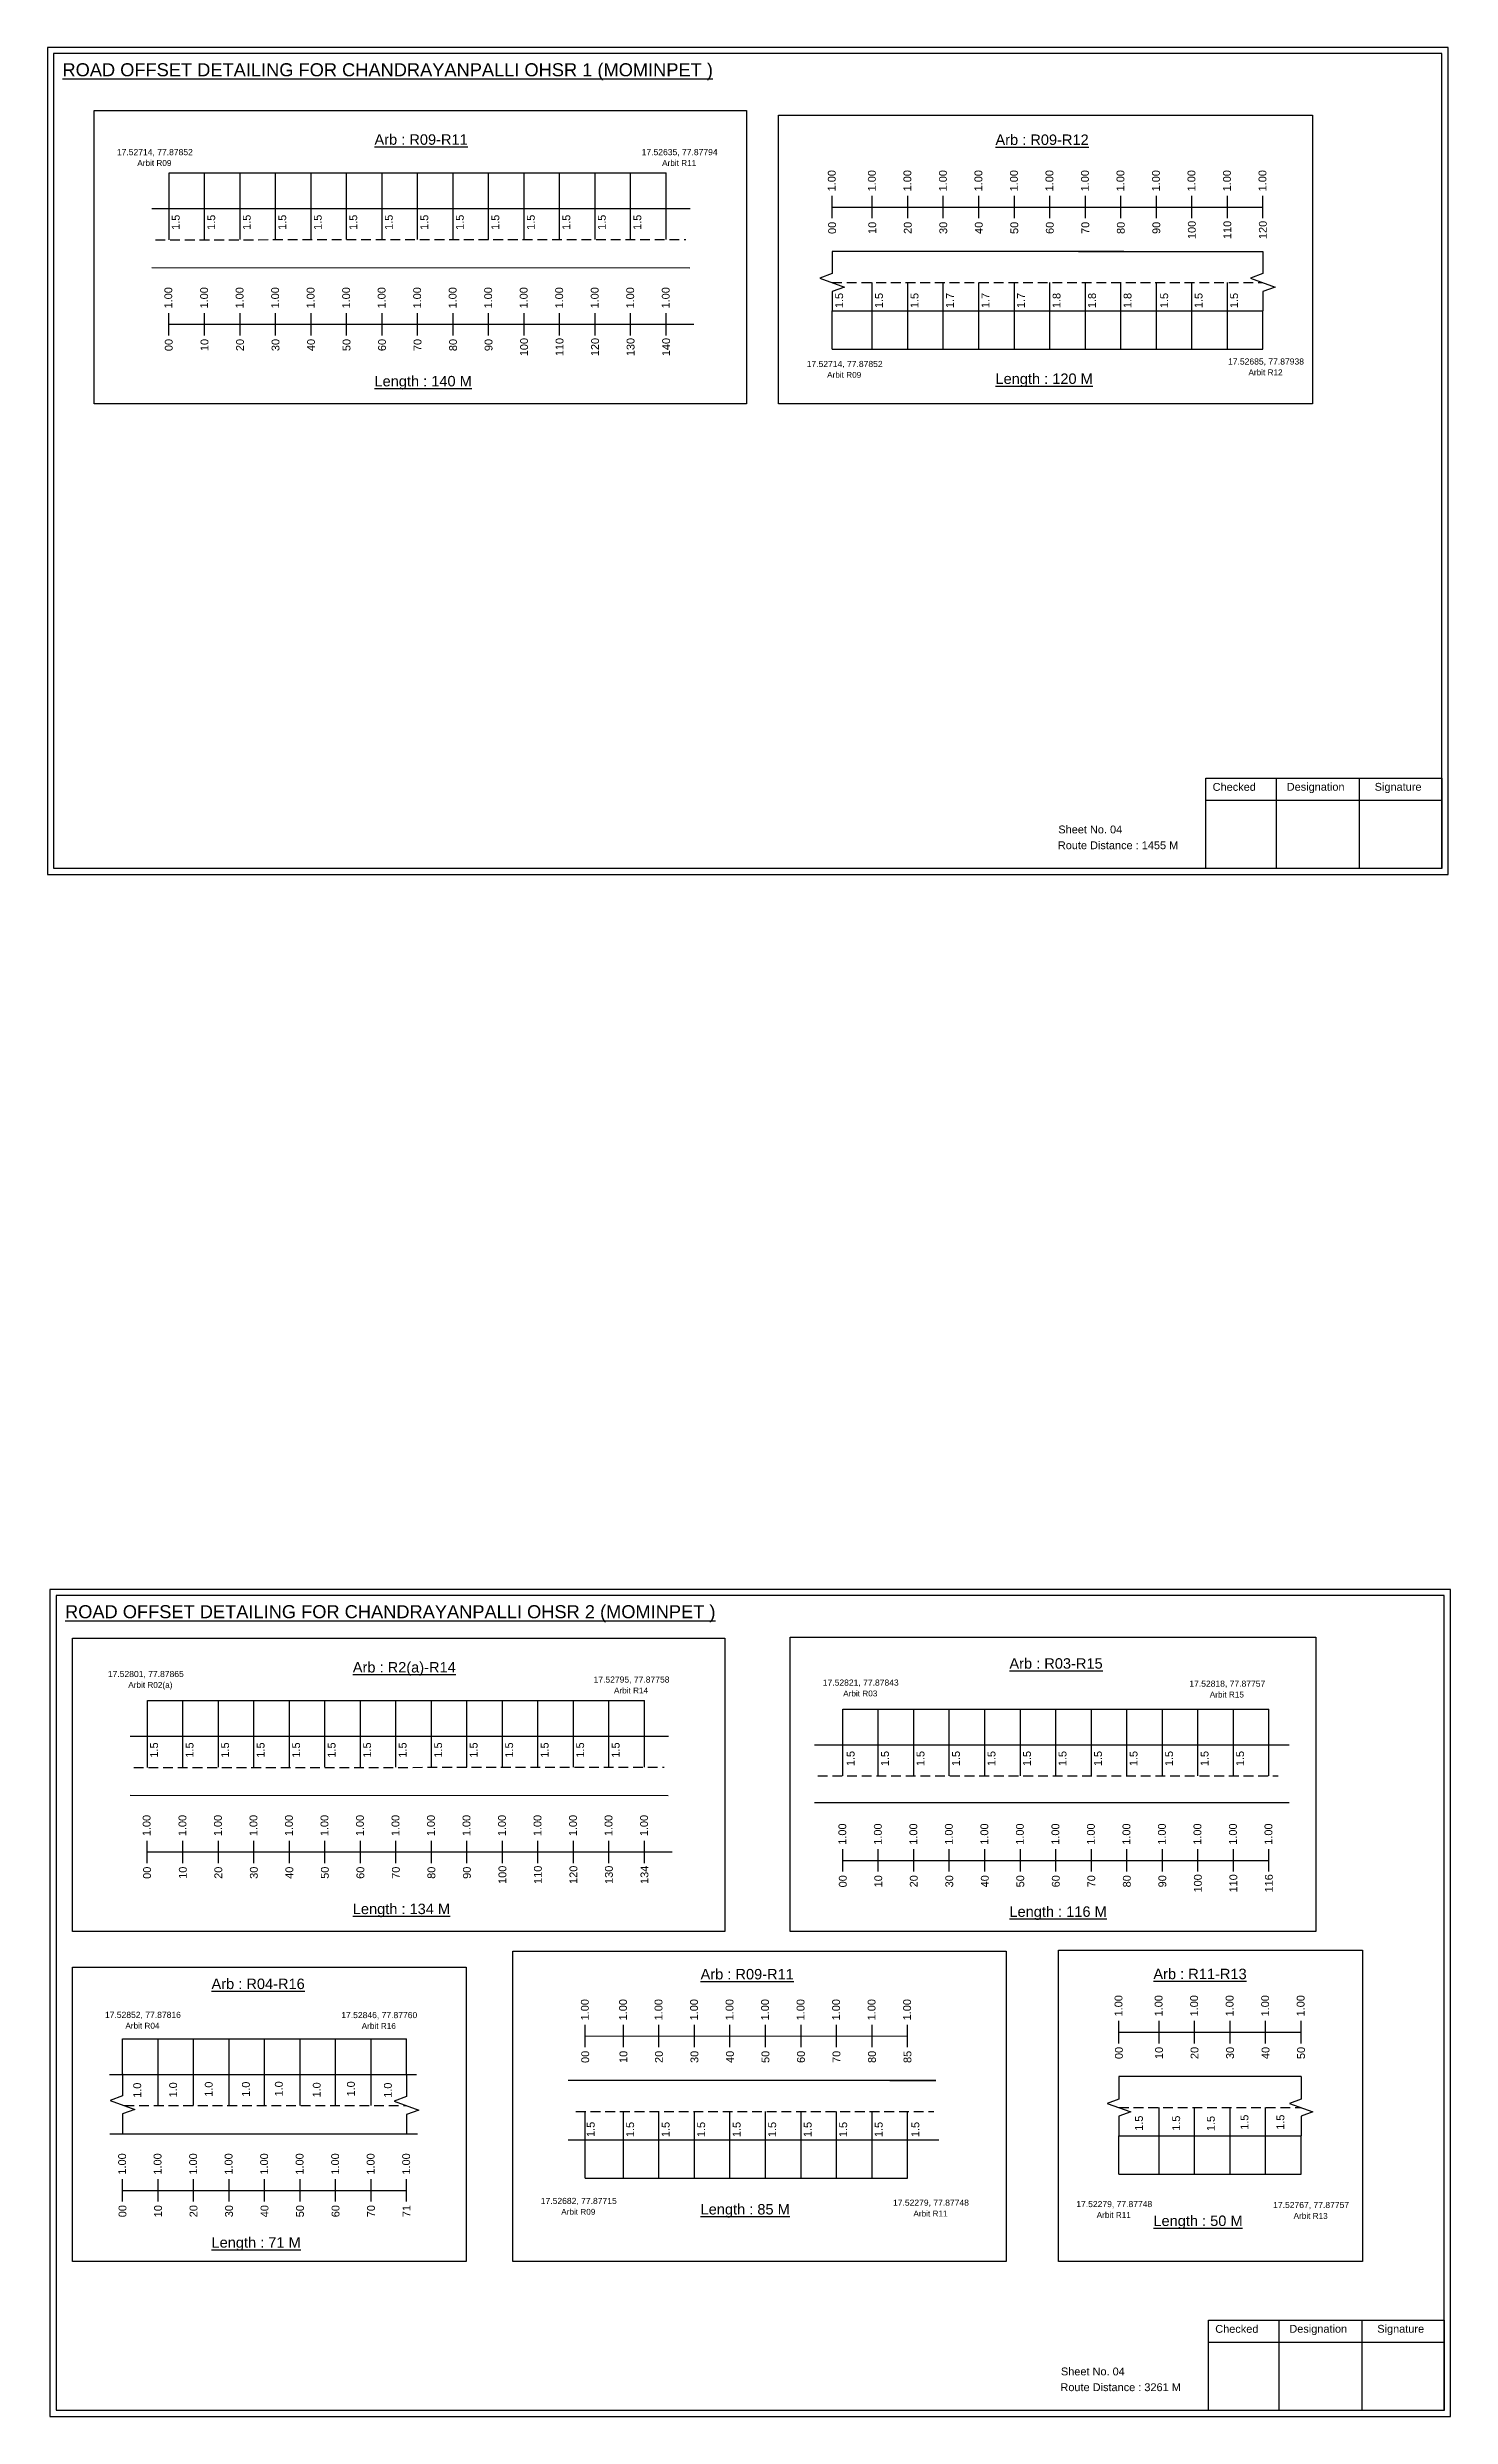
# Model space of a CAD drawing. Header units: inches. Extents: x -117 to 51867, y -12715 to 3423.
# Drawn here: x 8688 to 9225, y -2961 to -2054 of the extents above; entities that cross this region are included whole.
import ezdxf

# ---------------------------------------------------------------- set-up
doc = ezdxf.new("R2010")
doc.units = ezdxf.units.IN
doc.header["$MEASUREMENT"] = 0
doc.linetypes.add('DASHED2', pattern=[0.375, 0.25, -0.125])
doc.layers.add('PDF_Geometry', color=7, linetype='Continuous')
doc.layers.add('PDF_Text', color=5, linetype='Continuous')
doc.styles.add('PDF Arial', font='arial.ttf')
doc.styles.get("Standard").update_dxf_attribs({"font": 'arial.ttf'})

msp = doc.modelspace()

# ---------------------------------------------------------------- texts
at = {"color": 242, "true_color": 0xcd2027}
for s, height, p in [('%%UROAD OFFSET DETAILING FOR CHANDRAYANPALLI OHSR 1 (MOMINPET )', 5, (8693.65, -2064.98)), ('%%UArb : R09-R11', 4, (8813.16, -2091.19)), ('%%UArb : R09-R12', 4, (9051, -2091.26)), ('%%ULength : 140 M', 4, (8813.16, -2183.69)), ('%%ULength : 120 M', 4, (9051, -2182.76)), ('%%UROAD OFFSET DETAILING FOR CHANDRAYANPALLI OHSR 2 (MOMINPET )', 5, (8694.64, -2655.3)), ('%%UArb : R2(a)-R14', 4, (8804.85, -2676.06)), ('%%UArb : R03-R15', 4, (9056.35, -2674.61)), ('%%ULength : 134 M', 4, (8804.85, -2768.56)), ('%%ULength : 116 M', 4, (9056.35, -2769.61)), ('%%UArb : R04-R16', 4, (8750.74, -2797.26)), ('%%UArb : R09-R11', 4, (8938.06, -2793.56)), ('%%UArb : R11-R13', 4, (9111.49, -2793.47)), ('%%ULength : 85 M', 4, (8938.06, -2883.56)), ('%%ULength : 50 M', 4, (9111.49, -2887.97)), ('%%ULength : 71 M', 4, (8750.74, -2896.26))]:
    msp.add_text(s, height=height, dxfattribs=at).set_placement(p)
at = {"color": 5}
for s, height, p in [('17.52714, 77.87852', 2.34, (8714.5, -2095.18)), ('17.52635, 77.87794', 2.34, (8915.5, -2095.18)), ('Arbit R09', 2.246, (8722.32, -2099.3)), ('Arbit R11', 2.246, (8923.32, -2099.3)), ('17.52714, 77.87852', 2.34, (8978.7, -2176.28)), ('17.52685, 77.87938', 2.34, (9140.08, -2175.33)), ('Arbit R09', 2.246, (8986.52, -2180.4)), ('Arbit R12', 2.246, (9147.9, -2179.45)), ('17.52801, 77.87865', 2.34, (8711.04, -2677.81)), ('Arbit R02(a)', 2.2464, (8718.86, -2681.94)), ('17.52795, 77.87758', 2.34, (8897.07, -2679.94)), ('Arbit R14', 2.246, (8904.89, -2684.07)), ('17.52821, 77.87843', 2.34, (8984.86, -2681.1)), ('Arbit R03', 2.246, (8992.68, -2685.22)), ('17.52818, 77.87757', 2.34, (9125.26, -2681.51)), ('Arbit R15', 2.246, (9133.08, -2685.64)), ('17.52852, 77.87816', 2.34, (8709.93, -2808.3)), ('Arbit R04', 2.246, (8717.75, -2812.42)), ('17.52846, 77.87760', 2.34, (8800.45, -2808.39)), ('Arbit R16', 2.246, (8808.27, -2812.51)), ('17.52682, 77.87715', 2.34, (8876.86, -2879.54)), ('Arbit R09', 2.246, (8884.68, -2883.66)), ('17.52279, 77.87748', 2.34, (9011.76, -2880.2)), ('Arbit R11', 2.246, (9019.58, -2884.32)), ('17.52279, 77.87748', 2.34, (9081.96, -2880.74)), ('Arbit R11', 2.246, (9089.78, -2884.87)), ('17.52767, 77.87757', 2.34, (9157.36, -2881.1)), ('Arbit R13', 2.246, (9165.18, -2885.23))]:
    msp.add_text(s, height=height, dxfattribs=at).set_placement(p)
at = {"color": 217, "true_color": 0x93278f}
for s, p in [('1.00', (8989.79, -2109.03)), ('1.00', (9005.16, -2109.03)), ('1.00', (9018.76, -2109.03)), ('1.00', (9032.36, -2109.03)), ('1.00', (9045.96, -2109.03)), ('1.00', (9059.56, -2109.03)), ('1.00', (9073.16, -2109.03)), ('1.00', (9086.76, -2109.03)), ('1.00', (9100.36, -2109.03)), ('1.00', (9113.96, -2109.03)), ('1.00', (9127.56, -2109.03)), ('1.00', (9141.16, -2109.03)), ('1.00', (9154.76, -2109.03)), ('00', (8989.94, -2125.35)), ('10', (9005.31, -2125.35)), ('20', (9018.91, -2125.35)), ('30', (9032.51, -2125.35)), ('40', (9046.11, -2125.35)), ('50', (9059.71, -2125.35)), ('60', (9073.31, -2125.35)), ('70', (9086.91, -2125.35)), ('80', (9100.51, -2125.35)), ('90', (9114.11, -2125.35)), ('100', (9127.71, -2127.3)), ('110', (9141.31, -2127.3)), ('120', (9154.91, -2127.3)), ('1.00', (8735.7, -2153.87)), ('1.00', (8749.4, -2153.87)), ('1.00', (8763, -2153.87)), ('1.00', (8776.6, -2153.87)), ('1.00', (8790.2, -2153.87)), ('1.00', (8803.8, -2153.87)), ('1.00', (8817.4, -2153.87)), ('1.00', (8831, -2153.87)), ('1.00', (8844.6, -2153.87)), ('1.00', (8858.2, -2153.87)), ('1.00', (8871.8, -2153.87)), ('1.00', (8885.4, -2153.87)), ('1.00', (8899, -2153.87)), ('1.00', (8912.6, -2153.87)), ('1.00', (8926.2, -2153.87)), ('00', (8735.85, -2170.19)), ('10', (8749.55, -2170.19)), ('20', (8763.15, -2170.19)), ('30', (8776.75, -2170.19)), ('40', (8790.35, -2170.19)), ('50', (8803.95, -2170.19)), ('60', (8817.55, -2170.19)), ('70', (8831.15, -2170.19)), ('80', (8844.75, -2170.19)), ('90', (8858.35, -2170.19)), ('100', (8871.95, -2172.14)), ('110', (8885.55, -2172.14)), ('120', (8899.15, -2172.14)), ('130', (8912.75, -2172.14)), ('140', (8926.35, -2172.14)), ('1.00', (8727.39, -2738.74)), ('1.00', (8741.1, -2738.74)), ('1.00', (8754.7, -2738.74)), ('1.00', (8768.3, -2738.74)), ('1.00', (8781.9, -2738.74)), ('1.00', (8795.5, -2738.74)), ('1.00', (8809.1, -2738.74)), ('1.00', (8822.7, -2738.74)), ('1.00', (8836.3, -2738.74)), ('1.00', (8849.9, -2738.74)), ('1.00', (8863.5, -2738.74)), ('1.00', (8877.1, -2738.74)), ('1.00', (8890.7, -2738.74)), ('1.00', (8904.3, -2738.74)), ('1.00', (8917.9, -2738.74)), ('1.00', (8993.85, -2742.01)), ('1.00', (9007.45, -2742.01)), ('1.00', (9021.05, -2742.01)), ('1.00', (9034.65, -2742.01)), ('1.00', (9048.25, -2742.01)), ('1.00', (9061.85, -2742.01)), ('1.00', (9075.45, -2742.01)), ('1.00', (9089.05, -2742.01)), ('1.00', (9102.65, -2742.01)), ('1.00', (9116.25, -2742.01)), ('1.00', (9129.85, -2742.01)), ('1.00', (9143.45, -2742.01)), ('1.00', (9157.05, -2742.01)), ('00', (8727.54, -2755.06)), ('10', (8741.25, -2755.06)), ('20', (8754.85, -2755.06)), ('30', (8768.45, -2755.06)), ('40', (8782.05, -2755.06)), ('50', (8795.65, -2755.06)), ('60', (8809.25, -2755.06)), ('70', (8822.85, -2755.06)), ('80', (8836.45, -2755.06)), ('90', (8850.05, -2755.06)), ('100', (8863.65, -2757.01)), ('110', (8877.25, -2757.01)), ('120', (8890.85, -2757.01)), ('130', (8904.45, -2757.01)), ('134', (8918.05, -2757.01)), ('00', (8994.01, -2758.33)), ('10', (9007.61, -2758.33)), ('20', (9021.21, -2758.33)), ('30', (9034.81, -2758.33)), ('40', (9048.41, -2758.33)), ('50', (9062.01, -2758.33)), ('60', (9075.61, -2758.33)), ('70', (9089.21, -2758.33)), ('80', (9102.81, -2758.33)), ('90', (9116.41, -2758.33)), ('100', (9130.01, -2760.29)), ('110', (9143.61, -2760.29)), ('116', (9157.21, -2760.28)), ('1.00', (8895.22, -2809.24)), ('1.00', (8909.85, -2809.24)), ('1.00', (8923.45, -2809.24)), ('1.00', (8937.05, -2809.24)), ('1.00', (8950.65, -2809.24)), ('1.00', (8964.25, -2809.24)), ('1.00', (8977.85, -2809.24)), ('1.00', (8991.45, -2809.24)), ('1.00', (9005.05, -2809.24)), ('1.00', (9018.65, -2809.24)), ('1.00', (9099.63, -2807.74)), ('1.00', (9114.99, -2807.74)), ('1.00', (9128.59, -2807.74)), ('1.00', (9142.19, -2807.74)), ('1.00', (9155.79, -2807.74)), ('1.00', (9169.39, -2807.74)), ('00', (9099.78, -2824.06)), ('10', (9115.14, -2824.06)), ('20', (9128.74, -2824.06)), ('30', (9142.34, -2824.06)), ('40', (9155.94, -2824.06)), ('50', (9169.54, -2824.06)), ('00', (8895.37, -2825.56)), ('10', (8910, -2825.56)), ('20', (8923.6, -2825.56)), ('30', (8937.2, -2825.56)), ('40', (8950.8, -2825.56)), ('50', (8964.4, -2825.56)), ('60', (8978, -2825.56)), ('70', (8991.6, -2825.56)), ('80', (9005.2, -2825.56)), ('85', (9018.8, -2825.56)), ('1.00', (8717.99, -2868.29)), ('1.00', (8731.59, -2868.29)), ('1.00', (8745.19, -2868.29)), ('1.00', (8758.79, -2868.29)), ('1.00', (8772.39, -2868.29)), ('1.00', (8785.99, -2868.29)), ('1.00', (8799.59, -2868.29)), ('1.00', (8813.19, -2868.29)), ('1.00', (8826.79, -2868.29)), ('00', (8718.14, -2884.62)), ('10', (8731.74, -2884.62)), ('20', (8745.34, -2884.62)), ('30', (8758.94, -2884.62)), ('40', (8772.54, -2884.62)), ('50', (8786.14, -2884.62)), ('60', (8799.74, -2884.62)), ('70', (8813.34, -2884.62)), ('71', (8826.94, -2884.62))]:
    msp.add_text(s, height=3, rotation=90, dxfattribs=at).set_placement(p)
for s, p in [('1.5', (8738.54, -2123.79)), ('1.5', (8752.14, -2123.79)), ('1.5', (8765.74, -2123.79)), ('1.5', (8779.34, -2123.79)), ('1.5', (8792.94, -2123.79)), ('1.5', (8806.54, -2123.79)), ('1.5', (8820.14, -2123.79)), ('1.5', (8833.74, -2123.79)), ('1.5', (8847.34, -2123.79)), ('1.5', (8860.94, -2123.79)), ('1.5', (8874.54, -2123.79)), ('1.5', (8888.14, -2123.79)), ('1.5', (8901.74, -2123.79)), ('1.5', (8915.34, -2123.79)), ('1.5', (8992.64, -2153.74)), ('1.5', (9007.9, -2153.74)), ('1.5', (9021.5, -2153.74)), ('1.7', (9035.1, -2153.74)), ('1.7', (9048.7, -2153.74)), ('1.7', (9062.3, -2153.74)), ('1.8', (9075.9, -2153.74)), ('1.8', (9089.5, -2153.74)), ('1.8', (9103.1, -2153.74)), ('1.5', (9117.13, -2153.74)), ('1.5', (9130.3, -2153.74)), ('1.5', (9143.9, -2153.74)), ('1.5', (8730.24, -2708.66)), ('1.5', (8743.84, -2708.66)), ('1.5', (8757.44, -2708.66)), ('1.5', (8771.04, -2708.66)), ('1.5', (8784.64, -2708.66)), ('1.5', (8798.24, -2708.66)), ('1.5', (8811.84, -2708.66)), ('1.5', (8825.44, -2708.66)), ('1.5', (8839.04, -2708.66)), ('1.5', (8852.64, -2708.66)), ('1.5', (8866.24, -2708.66)), ('1.5', (8879.84, -2708.66)), ('1.5', (8893.44, -2708.66)), ('1.5', (8907.04, -2708.66)), ('1.5', (8997.04, -2711.93)), ('1.5', (9010.2, -2711.93)), ('1.5', (9023.8, -2711.93)), ('1.5', (9037.4, -2711.93)), ('1.5', (9051, -2711.93)), ('1.5', (9064.6, -2711.93)), ('1.5', (9078.2, -2711.93)), ('1.5', (9091.8, -2711.93)), ('1.5', (9105.4, -2711.93)), ('1.5', (9119, -2711.93)), ('1.5', (9132.6, -2711.93)), ('1.5', (9146.2, -2711.93)), ('1.0', (8723.8, -2838.91)), ('1.0', (8737.54, -2838.78)), ('1.0', (8751.16, -2838.52)), ('1.0', (8765.42, -2838.52)), ('1.0', (8778.01, -2838.39)), ('1.0', (8792.53, -2838.78)), ('1.0', (8805.64, -2838.39)), ('1.0', (8819.8, -2838.89)), ('1.5', (9107.46, -2851.54)), ('1.5', (9121.72, -2851.54)), ('1.5', (9134.99, -2851.66)), ('1.5', (9147.88, -2851.16)), ('1.5', (9161.64, -2851.16)), ('1.5', (8897.49, -2853.89)), ('1.5', (8912.59, -2853.94)), ('1.5', (8926.19, -2853.94)), ('1.5', (8939.79, -2853.94)), ('1.5', (8953.39, -2853.94)), ('1.5', (8966.99, -2853.94)), ('1.5', (8980.59, -2853.94)), ('1.5', (8994.19, -2853.94)), ('1.5', (9007.79, -2853.94)), ('1.5', (9021.82, -2853.94))]:
    msp.add_text(s, height=3, rotation=90).set_placement(p)
for s, p in [('Route Distance : 1455 M', (9074.89, -2360.87)), ('Sheet No. 04', (9075.08, -2354.82)), ('Sheet No. 04', (9076.07, -2945.15)), ('Route Distance : 3261 M', (9075.89, -2951.19))]:
    msp.add_text(s, height=3).set_placement(p)
at = {"layer": 'PDF_Text', "color": 7, "attachment_point": 7, "style": 'PDF Arial'}
for s, insert, char_height in [('Checked', (9134.19, -2338.57), 3.001), ('Designation', (9162.56, -2339.4), 3.0006), ('Signature', (9196.25, -2339.4), 3.001), ('Checked', (9135.18, -2928.9), 3.001), ('Designation', (9163.56, -2929.73), 3.0006), ('Signature', (9197.24, -2929.73), 3.001)]:
    msp.add_mtext(s, dxfattribs=dict(at, insert=insert, char_height=char_height))

# ---------------------------------------------------------------- linework, layer by layer
at = {"color": 5}
for p, q in [((8734.48, -2101.93), (8924.88, -2101.93)), ((8988.46, -2169.47), (9153.43, -2169.47)), ((8726.17, -2686.8), (8916.57, -2686.8)), ((8992.53, -2690.07), (9155.73, -2690.07)), ((8716.66, -2816.36), (8825.46, -2816.35)), ((8893.89, -2869.68), (9017.32, -2869.68)), ((9098.3, -2868.18), (9168.07, -2868.18))]:
    msp.add_line(p, q, dxfattribs=at)
for p, q in [((8734.48, -2127.54), (8734.48, -2101.93)), ((8748.08, -2127.46), (8748.08, -2101.93)), ((8761.68, -2127.46), (8761.68, -2101.93)), ((8775.28, -2127.46), (8775.28, -2101.93)), ((8788.88, -2127.46), (8788.88, -2101.93)), ((8802.48, -2127.46), (8802.48, -2101.93)), ((8816.08, -2127.46), (8816.08, -2101.93)), ((8829.68, -2127.46), (8829.68, -2101.93)), ((8843.28, -2127.46), (8843.28, -2101.93)), ((8856.88, -2127.46), (8856.88, -2101.93)), ((8870.48, -2127.46), (8870.48, -2101.93)), ((8884.08, -2127.46), (8884.08, -2101.93)), ((8897.68, -2127.46), (8897.68, -2101.93)), ((8911.28, -2127.46), (8911.28, -2101.93)), ((8924.88, -2127.46), (8924.88, -2101.93)), ((8727.94, -2115.59), (8934.04, -2115.58)), ((8727.83, -2138.2), (8934, -2138.3)), ((9100.23, -2132.05), (8988.46, -2132.05)), ((9082.76, -2132.05), (9153.43, -2132.05)), ((9003.83, -2169.47), (9003.83, -2143.93)), ((9017.43, -2169.47), (9017.43, -2143.93)), ((9031.03, -2169.47), (9031.03, -2143.93)), ((9044.63, -2169.47), (9044.63, -2143.93)), ((9058.23, -2169.47), (9058.23, -2143.93)), ((9071.83, -2169.47), (9071.83, -2143.93)), ((9085.43, -2169.47), (9085.43, -2143.93)), ((9099.03, -2169.47), (9099.03, -2143.93)), ((9112.63, -2169.47), (9112.63, -2143.93)), ((9126.23, -2169.47), (9126.23, -2143.93)), ((9139.83, -2169.47), (9139.83, -2143.93)), ((8988.46, -2154.73), (9153.43, -2154.73)), ((8988.46, -2169.47), (8988.46, -2154.73)), ((9153.43, -2169.47), (9153.43, -2154.73)), ((8726.17, -2712.41), (8726.17, -2686.8)), ((8739.77, -2712.34), (8739.77, -2686.8)), ((8753.37, -2712.34), (8753.37, -2686.8)), ((8766.97, -2712.34), (8766.97, -2686.8)), ((8780.57, -2712.34), (8780.57, -2686.8)), ((8794.17, -2712.34), (8794.17, -2686.8)), ((8807.77, -2712.34), (8807.77, -2686.8)), ((8821.37, -2712.34), (8821.37, -2686.8)), ((8834.97, -2712.34), (8834.97, -2686.8)), ((8848.57, -2712.34), (8848.57, -2686.8)), ((8862.17, -2712.34), (8862.17, -2686.8)), ((8875.77, -2712.34), (8875.77, -2686.8)), ((8889.37, -2712.34), (8889.37, -2686.8)), ((8902.97, -2712.34), (8902.97, -2686.8)), ((8916.57, -2712.34), (8916.57, -2686.8)), ((8992.53, -2715.61), (8992.53, -2690.07)), ((9006.13, -2715.61), (9006.13, -2690.07)), ((9019.73, -2715.61), (9019.73, -2690.07)), ((9033.33, -2715.61), (9033.33, -2690.07)), ((9046.93, -2715.61), (9046.93, -2690.07)), ((9060.53, -2715.61), (9060.53, -2690.07)), ((9074.13, -2715.61), (9074.13, -2690.07)), ((9087.73, -2715.61), (9087.73, -2690.07)), ((9101.33, -2715.61), (9101.33, -2690.07)), ((9114.93, -2715.61), (9114.93, -2690.07)), ((9128.53, -2715.61), (9128.53, -2690.07)), ((9142.13, -2715.61), (9142.13, -2690.07)), ((9155.73, -2715.61), (9155.73, -2690.07)), ((8719.63, -2700.46), (8925.73, -2700.45)), ((8981.65, -2703.72), (9163.55, -2703.72)), ((8719.53, -2723.07), (8925.69, -2723.17)), ((9163.55, -2725.91), (8981.65, -2725.91)), ((8716.66, -2830), (8716.66, -2816.35)), ((8730.26, -2841.89), (8730.26, -2816.35)), ((8743.86, -2841.89), (8743.86, -2816.35)), ((8757.46, -2841.89), (8757.46, -2816.35)), ((8771.06, -2841.89), (8771.06, -2816.35)), ((8784.66, -2841.89), (8784.66, -2816.35)), ((8798.26, -2841.89), (8798.26, -2816.35)), ((8811.86, -2841.89), (8811.86, -2816.35)), ((8825.46, -2830.01), (8825.46, -2816.35)), ((8711.67, -2830.01), (8829.28, -2829.95)), ((9028.2, -2832.26), (8887.34, -2832.26)), ((9010.58, -2832.26), (9028.2, -2832.26)), ((9168.07, -2830.76), (9098.3, -2830.76)), ((8893.89, -2869.68), (8893.89, -2844.14)), ((8908.52, -2869.68), (8908.52, -2844.14)), ((8922.12, -2869.68), (8922.12, -2844.14)), ((8935.72, -2869.68), (8935.72, -2844.14)), ((8949.32, -2869.68), (8949.32, -2844.14)), ((8962.92, -2869.68), (8962.92, -2844.14)), ((8976.52, -2869.68), (8976.52, -2844.14)), ((8990.12, -2869.68), (8990.12, -2844.14)), ((9003.72, -2869.68), (9003.72, -2844.14)), ((9017.32, -2869.68), (9017.32, -2844.14)), ((9113.67, -2868.18), (9113.67, -2842.64)), ((9127.27, -2868.18), (9127.27, -2842.64)), ((9140.87, -2868.18), (9140.87, -2842.64)), ((9154.47, -2868.18), (9154.47, -2842.64)), ((8711.81, -2852.69), (8829.59, -2852.69)), ((8887.34, -2854.94), (8919.45, -2854.94)), ((8919.45, -2854.94), (9029.33, -2854.94)), ((9098.3, -2853.45), (9168.07, -2853.45)), ((9098.3, -2868.18), (9098.3, -2853.45)), ((9168.07, -2868.18), (9168.07, -2853.45))]:
    msp.add_line(p, q)
at = {"color": 217, "true_color": 0x93278f}
for p, q in [((8988.46, -2119.32), (8988.46, -2110.77)), ((9003.83, -2119.32), (9003.83, -2110.77)), ((9017.43, -2119.32), (9017.43, -2110.77)), ((9031.03, -2119.32), (9031.03, -2110.77)), ((9044.63, -2119.32), (9044.63, -2110.77)), ((9058.23, -2119.32), (9058.23, -2110.77)), ((9071.83, -2119.32), (9071.83, -2110.77)), ((9085.43, -2119.32), (9085.43, -2110.77)), ((9099.03, -2119.32), (9099.03, -2110.77)), ((9112.63, -2119.32), (9112.63, -2110.77)), ((9126.23, -2119.32), (9126.23, -2110.77)), ((9139.83, -2119.32), (9139.83, -2110.77)), ((9153.43, -2119.32), (9153.43, -2110.77)), ((8988.46, -2115.06), (9153.43, -2115.06)), ((8734.37, -2164.16), (8734.37, -2155.61)), ((8748.08, -2164.16), (8748.08, -2155.61)), ((8761.68, -2164.16), (8761.68, -2155.61)), ((8775.28, -2164.16), (8775.28, -2155.61)), ((8788.88, -2164.16), (8788.88, -2155.61)), ((8802.48, -2164.16), (8802.48, -2155.61)), ((8816.08, -2164.16), (8816.08, -2155.61)), ((8829.68, -2164.16), (8829.68, -2155.61)), ((8843.28, -2164.16), (8843.28, -2155.61)), ((8856.88, -2164.16), (8856.88, -2155.61)), ((8870.48, -2164.16), (8870.48, -2155.61)), ((8884.08, -2164.16), (8884.08, -2155.61)), ((8897.68, -2164.16), (8897.68, -2155.61)), ((8911.28, -2164.16), (8911.28, -2155.61)), ((8924.88, -2164.16), (8924.88, -2155.61)), ((8734.37, -2159.9), (8935.44, -2159.85)), ((8726.07, -2749.03), (8726.07, -2740.48)), ((8726.07, -2744.77), (8927.13, -2744.72)), ((8739.77, -2749.03), (8739.77, -2740.48)), ((8753.37, -2749.03), (8753.37, -2740.48)), ((8766.97, -2749.03), (8766.97, -2740.48)), ((8780.57, -2749.03), (8780.57, -2740.48)), ((8794.17, -2749.03), (8794.17, -2740.48)), ((8807.77, -2749.03), (8807.77, -2740.48)), ((8821.37, -2749.03), (8821.37, -2740.48)), ((8834.97, -2749.03), (8834.97, -2740.48)), ((8848.57, -2749.03), (8848.57, -2740.48)), ((8862.17, -2749.03), (8862.17, -2740.48)), ((8875.77, -2749.03), (8875.77, -2740.48)), ((8889.37, -2749.03), (8889.37, -2740.48)), ((8902.97, -2749.03), (8902.97, -2740.48)), ((8916.57, -2749.03), (8916.57, -2740.48)), ((8992.53, -2752.31), (8992.53, -2743.75)), ((8992.53, -2748.04), (9155.73, -2748)), ((9006.13, -2752.31), (9006.13, -2743.75)), ((9019.73, -2752.31), (9019.73, -2743.75)), ((9033.33, -2752.31), (9033.33, -2743.75)), ((9046.93, -2752.31), (9046.93, -2743.75)), ((9060.53, -2752.31), (9060.53, -2743.75)), ((9074.13, -2752.31), (9074.13, -2743.75)), ((9087.73, -2752.31), (9087.73, -2743.75)), ((9101.33, -2752.31), (9101.33, -2743.75)), ((9114.93, -2752.31), (9114.93, -2743.75)), ((9128.53, -2752.31), (9128.53, -2743.75)), ((9142.13, -2752.31), (9142.13, -2743.75)), ((9155.73, -2752.31), (9155.73, -2743.75)), ((8893.89, -2819.53), (8893.89, -2810.98)), ((8908.52, -2819.53), (8908.52, -2810.98)), ((8922.12, -2819.53), (8922.12, -2810.98)), ((8935.72, -2819.53), (8935.72, -2810.98)), ((8949.32, -2819.53), (8949.32, -2810.98)), ((8962.92, -2819.53), (8962.92, -2810.98)), ((8976.52, -2819.53), (8976.52, -2810.98)), ((8990.12, -2819.53), (8990.12, -2810.98)), ((9003.72, -2819.53), (9003.72, -2810.98)), ((9017.32, -2819.53), (9017.32, -2810.98)), ((9098.3, -2818.04), (9098.3, -2809.48)), ((9113.67, -2818.04), (9113.67, -2809.48)), ((9127.27, -2818.04), (9127.27, -2809.48)), ((9140.87, -2818.04), (9140.87, -2809.48)), ((9154.47, -2818.04), (9154.47, -2809.48)), ((9168.07, -2818.04), (9168.07, -2809.48)), ((8893.89, -2815.25), (9017.32, -2815.18)), ((9098.3, -2813.77), (9168.07, -2813.77)), ((8716.66, -2878.59), (8716.66, -2870.03)), ((8716.66, -2874.32), (8825.46, -2874.32)), ((8730.26, -2878.59), (8730.26, -2870.03)), ((8743.86, -2878.59), (8743.86, -2870.03)), ((8757.46, -2878.59), (8757.46, -2870.03)), ((8771.06, -2878.59), (8771.06, -2870.03)), ((8784.66, -2878.59), (8784.66, -2870.03)), ((8798.26, -2878.59), (8798.26, -2870.03)), ((8811.86, -2878.59), (8811.86, -2870.03)), ((8825.46, -2878.59), (8825.46, -2870.03))]:
    msp.add_line(p, q, dxfattribs=at)
at = {"linetype": 'DASHED2', "ltscale": 15}
for p, q in [((8729.29, -2127.54), (8932.46, -2127.46)), ((8988.46, -2143.93), (9153.43, -2143.93)), ((8720.98, -2712.41), (8924.16, -2712.34)), ((8982.92, -2715.61), (9159.34, -2715.61)), ((8717.42, -2841.89), (8825.46, -2841.89)), ((8890.31, -2844.14), (9027.35, -2844.14)), ((9098.3, -2842.64), (9168.07, -2842.64))]:
    msp.add_line(p, q, dxfattribs=at)
for points in [[(8705.74, -2078.04), (8955.59, -2078.04), (8955.59, -2190.4), (8705.74, -2190.4)], [(8967.86, -2079.9), (9172.42, -2079.9), (9172.42, -2190.4), (8967.86, -2190.4)], [(8697.44, -2662.91), (8947.29, -2662.91), (8947.29, -2775.27), (8697.44, -2775.27)], [(8972.43, -2662.59), (9173.67, -2662.59), (9173.67, -2775.27), (8972.43, -2775.27)], [(8866.12, -2782.73), (9055.05, -2782.73), (9055.05, -2901.55), (8866.12, -2901.55)], [(9075.2, -2782.34), (9191.55, -2782.34), (9191.55, -2901.55), (9075.2, -2901.55)], [(8697.44, -2788.87), (8848.29, -2788.87), (8848.29, -2901.55), (8697.44, -2901.55)]]:
    msp.add_lwpolyline(points, close=True)
at = {"linetype": 'Continuous'}
for points in [[(8988.46, -2132.05), (8988.46, -2140.48), (8983.72, -2142.21), (8993.21, -2145.66), (8988.46, -2147.38), (8988.46, -2154.73)], [(9153.43, -2132.05), (9153.43, -2140.48), (9148.69, -2142.21), (9158.18, -2145.66), (9153.43, -2147.38), (9153.43, -2154.73)], [(8716.64, -2829.72), (8716.64, -2838.15), (8711.9, -2839.88), (8721.39, -2843.33), (8716.64, -2845.06), (8716.64, -2852.41)], [(8825.46, -2830.01), (8825.46, -2838.44), (8820.72, -2840.16), (8830.21, -2843.62), (8825.46, -2845.34), (8825.46, -2852.69)], [(9098.3, -2830.76), (9098.3, -2839.37), (9093.8, -2841.01), (9102.8, -2844.28), (9098.3, -2845.92), (9098.3, -2853.45)], [(9168.07, -2830.76), (9168.07, -2839.37), (9163.57, -2841.01), (9172.57, -2844.28), (9168.07, -2845.92), (9168.07, -2853.45)]]:
    msp.add_lwpolyline(points, dxfattribs=at)
at = {"layer": 'PDF_Geometry'}
for points in [[(8687.87, -2053.91), (8687.87, -2370.62), (9224.34, -2370.62), (9224.34, -2053.91)], [(8690.2, -2056.24), (8690.2, -2368.2), (9221.92, -2368.2), (9221.92, -2056.24)], [(8688.86, -2644.23), (8688.86, -2960.94), (9225.34, -2960.94), (9225.34, -2644.23)], [(8691.19, -2646.56), (8691.19, -2958.52), (9222.92, -2958.52), (9222.92, -2646.56)]]:
    msp.add_lwpolyline(points, close=True, dxfattribs=at)
at = {"layer": 'PDF_Geometry', "color": 242, "true_color": 0xcc1f26}
for points in [[(9221.92, -2368.3), (9131.58, -2368.3), (9131.58, -2333.68), (9221.92, -2333.68)], [(9222.92, -2958.62), (9132.57, -2958.62), (9132.57, -2924.01), (9222.92, -2924.01)]]:
    msp.add_lwpolyline(points, close=True, dxfattribs=at)
for points in [[(9158.56, -2333.68), (9158.56, -2368.3)], [(9190.29, -2333.68), (9190.29, -2368.3)], [(9131.58, -2342.06), (9221.92, -2342.06)], [(9159.56, -2924.01), (9159.56, -2958.62)], [(9191.28, -2924.01), (9191.28, -2958.62)], [(9132.57, -2932.38), (9222.92, -2932.38)]]:
    msp.add_lwpolyline(points, dxfattribs=at)

msp.set_redraw_order([(e.dxf.handle, doc.entitydb.next_handle()) for e in msp.query("TEXT MTEXT ATTDEF DIMENSION ARC_DIMENSION")])  # texts and dimensions are drawn at this point

doc.saveas('drawing.dxf')
